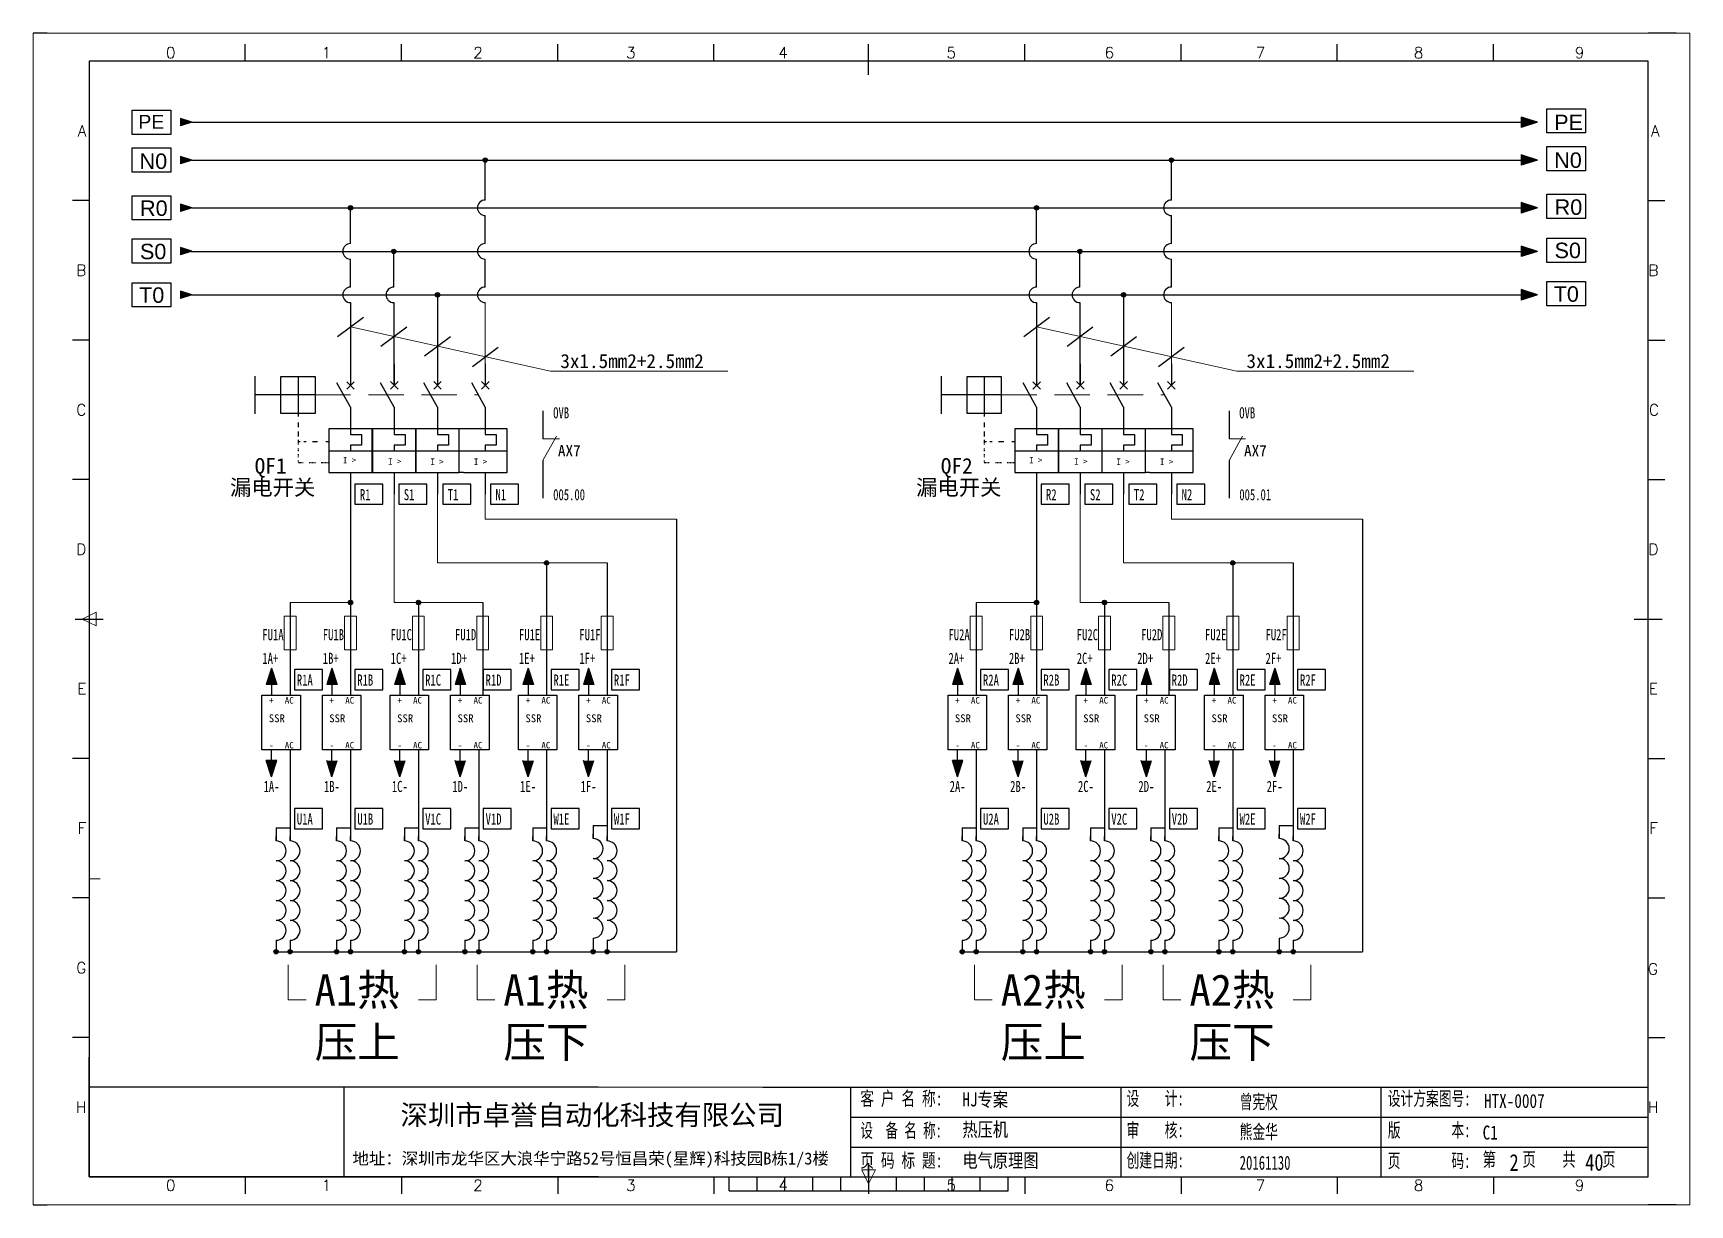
# Model space of a CAD drawing. Extents: x 35123 to 43919, y -4314 to -326.
# Drawn here: x 35934.4 to 36231.4, y -2913.9 to -2703.9 of the extents above; entities that cross this region are included whole.
import ezdxf
from ezdxf.enums import TextEntityAlignment as Align

# ---------------------------------------------------------------- set-up
doc = ezdxf.new("R2010")
doc.units = 0
doc.header["$MEASUREMENT"] = 0
for name, pattern in [('ACANSTGL', [0.11811, 0.07874, -0.03937]), ('ACISOWELD', [3, 2, -1]), ('DASHED2', [9.525, 6.35, -3.175])]:
    doc.linetypes.add(name, pattern=pattern)
for name, color, linetype in [('AE_BOR', 1, 'Continuous'), ('MISC', 2, 'Continuous'), ('SYMS', 7, 'Continuous'), ('细实线层', 7, 'Continuous')]:
    doc.layers.add(name, color=color, linetype=linetype)
doc.styles.add('Standard0.67', font='', dxfattribs={"width": 0.67})
doc.styles.add('Standard_0.8', font='SimSun.ttf', dxfattribs={"width": 0.8})
doc.styles.add('WD', font='romans.shx', dxfattribs={"bigfont": 'gbcbig.shx'})
doc.styles.add('WD_IEC', font='ISOCP2.shx', dxfattribs={"width": 0.9, "height": 4, "bigfont": 'gbcbig.shx'})
doc.styles.add('宋', font='SimSun.ttf', dxfattribs={"width": 0.7})
doc.styles.add('样式 0', font='')
doc.styles.add('样式 8', font='arial.ttf')
doc.styles.get('Standard0.67').set_extended_font_data('FangSong_GB2312')
doc.styles.get('样式 0').set_extended_font_data('KaiTi_GB2312')

msp = doc.modelspace()

# ---------------------------------------------------------------- texts
msp.add_text('3x1.5mm2+2.5mm2', height=2.52).set_placement((36028.888, -2763.897))
at = {"color": 0}
msp.add_text('3x1.5mm2+2.5mm2', height=2.52, dxfattribs=at).set_placement((36151.888, -2763.897))
at = {"char_height": 2.772, "width": 4.96666, "attachment_point": 1, "style": '样式 8'}
for s, insert in [('N0', (35953.456, -2725.439)), ('N0', (36207.05, -2725.244)), ('R0', (35953.538, -2733.854)), ('R0', (36207.133, -2733.659)), ('S0', (35953.521, -2741.618)), ('S0', (36207.115, -2741.423)), ('T0', (35953.371, -2749.432)), ('T0', (36206.966, -2749.237))]:
    msp.add_mtext(s, dxfattribs=dict(at, insert=insert))
for s, insert, char_height, width, attachment_point in [('I >', (35989.909, -2779.818), 1.1694, 4.51104, 1), ('I >', (35998.004, -2780.046), 1.1694, 4.51104, 1), ('I >', (36005.589, -2780.098), 1.1694, 4.51104, 1), ('I >', (36013.385, -2780.098), 1.1694, 4.51104, 1), ('+', (35976.682, -2822.853), 1.176, 1.09571, 1), ('AC', (35979.493, -2822.853), 1.176, 1.09571, 1), ('+', (35987.516, -2822.853), 1.176, 1.09571, 1), ('AC', (35990.328, -2822.853), 1.176, 1.09571, 1), ('+', (35999.682, -2822.853), 1.176, 1.09571, 1), ('AC', (36002.493, -2822.853), 1.176, 1.09571, 1), ('+', (36010.516, -2822.853), 1.176, 1.09571, 1), ('AC', (36013.328, -2822.853), 1.176, 1.09571, 1), ('+', (36022.682, -2822.853), 1.176, 1.09571, 1), ('AC', (36025.493, -2822.853), 1.176, 1.09571, 1), ('+', (36033.516, -2822.853), 1.176, 1.09571, 1), ('AC', (36036.328, -2822.853), 1.176, 1.09571, 1), ('SSR', (35976.622, -2825.961), 1.4112, 1.31486, 1), ('SSR', (35987.457, -2825.961), 1.4112, 1.31486, 1), ('SSR', (35999.622, -2825.961), 1.4112, 1.31486, 1), ('SSR', (36010.457, -2825.961), 1.4112, 1.31486, 1), ('SSR', (36022.622, -2825.961), 1.4112, 1.31486, 1), ('SSR', (36033.457, -2825.961), 1.4112, 1.31486, 1), ('-', (35976.682, -2830.896), 1.176, 1.09571, 1), ('AC', (35979.493, -2830.896), 1.176, 1.09571, 1), ('-', (35987.516, -2830.896), 1.176, 1.09571, 1), ('AC', (35990.328, -2830.896), 1.176, 1.09571, 1), ('-', (35999.682, -2830.896), 1.176, 1.09571, 1), ('AC', (36002.493, -2830.896), 1.176, 1.09571, 1), ('-', (36010.516, -2830.896), 1.176, 1.09571, 1), ('AC', (36013.328, -2830.896), 1.176, 1.09571, 1), ('-', (36022.682, -2830.896), 1.176, 1.09571, 1), ('AC', (36025.493, -2830.896), 1.176, 1.09571, 1), ('-', (36033.516, -2830.896), 1.176, 1.09571, 1), ('AC', (36036.328, -2830.896), 1.176, 1.09571, 1), ('{\\fSimSun|b0|i0|c134|p54;A1热\\P压上}', (35984.836, -2872.556), 5.6, 34.27378, 1), ('{\\fSimSun|b0|i0|c134|p54;A1热\\P压下}', (36018.671, -2872.556), 5.6, 34.27378, 1), ('{\\fSimSun|b0|i0|c134|p54;A2热\\P压上}', (36107.836, -2872.556), 5.6, 34.27378, 1), ('{\\fSimSun|b0|i0|c134|p54;A2热\\P压下}', (36141.671, -2872.556), 5.6, 34.27378, 1), ('{\\fSimSun|b0|i0|c134|p2;深圳市卓誉自动化科技有限公司}', (36000.229, -2899.958), 3.6, 80.67766, 7), ('{\\fSimSun|b0|i0|c134|p2;地址：深圳市龙华区大浪华宁路52号恒昌荣(星辉)科技园B栋1/3楼}', (35991.617, -2907.218), 2.16, 89.25675, 7)]:
    msp.add_mtext(s, dxfattribs=dict(insert=insert, char_height=char_height, width=width, attachment_point=attachment_point))
at = {"color": 0, "attachment_point": 1}
for s, insert, char_height, width in [('I >', (36112.909, -2779.818), 1.1694, 4.51104), ('I >', (36121.004, -2780.046), 1.1694, 4.51104), ('I >', (36128.589, -2780.098), 1.1694, 4.51104), ('I >', (36136.385, -2780.098), 1.1694, 4.51104), ('+', (36099.682, -2822.853), 1.176, 1.09571), ('AC', (36102.493, -2822.853), 1.176, 1.09571), ('+', (36110.516, -2822.853), 1.176, 1.09571), ('AC', (36113.328, -2822.853), 1.176, 1.09571), ('+', (36122.682, -2822.853), 1.176, 1.09571), ('AC', (36125.493, -2822.853), 1.176, 1.09571), ('+', (36133.516, -2822.853), 1.176, 1.09571), ('AC', (36136.328, -2822.853), 1.176, 1.09571), ('+', (36145.682, -2822.853), 1.176, 1.09571), ('AC', (36148.493, -2822.853), 1.176, 1.09571), ('+', (36156.516, -2822.853), 1.176, 1.09571), ('AC', (36159.328, -2822.853), 1.176, 1.09571), ('SSR', (36099.622, -2825.961), 1.4112, 1.31486), ('SSR', (36110.457, -2825.961), 1.4112, 1.31486), ('SSR', (36122.622, -2825.961), 1.4112, 1.31486), ('SSR', (36133.457, -2825.961), 1.4112, 1.31486), ('SSR', (36145.622, -2825.961), 1.4112, 1.31486), ('SSR', (36156.457, -2825.961), 1.4112, 1.31486), ('-', (36099.682, -2830.896), 1.176, 1.09571), ('AC', (36102.493, -2830.896), 1.176, 1.09571), ('-', (36110.516, -2830.896), 1.176, 1.09571), ('AC', (36113.328, -2830.896), 1.176, 1.09571), ('-', (36122.682, -2830.896), 1.176, 1.09571), ('AC', (36125.493, -2830.896), 1.176, 1.09571), ('-', (36133.516, -2830.896), 1.176, 1.09571), ('AC', (36136.328, -2830.896), 1.176, 1.09571), ('-', (36145.682, -2830.896), 1.176, 1.09571), ('AC', (36148.493, -2830.896), 1.176, 1.09571), ('-', (36156.516, -2830.896), 1.176, 1.09571), ('AC', (36159.328, -2830.896), 1.176, 1.09571)]:
    msp.add_mtext(s, dxfattribs=dict(at, insert=insert, char_height=char_height, width=width))
at = {"ltscale": 2, "attachment_point": 1}
for s, insert, char_height, width, style in [('{\\fSimSun|b0|i0|c134|p2;\\W0.72;客 户 名 称:}', (36082.677, -2893.553), 2.5, 16.24768, 'Standard0.67'), ('HJ专案', (36100.964, -2893.727), 2.5, 33.90777, 'Standard_0.8'), ('{\\fSimSun|b0|i0|c134|p2;设    计:}', (36130.391, -2893.553), 2.5, 12.03121, 'Standard0.67'), ('{\\fSimSun|b0|i0|c134|p2;曾宪权}', (36150.669, -2894.155), 2.5, 12.03121, 'Standard0.67'), ('{\\fSimSun|b0|i0|c134|p2;设计方案图号:}', (36177.224, -2893.553), 2.5, 15.1644, 'Standard0.67'), ('{\\f@SimSun|b0|i0|c134|p2;HTX-0007}', (36194.463, -2893.994), 2.5, 33.90777, 'Standard_0.8'), ('{\\fSimSun|b0|i0|c134|p2;\\W0.66;设  备 名 称:}', (36082.677, -2899.282), 2.5, 15.12342, 'Standard0.67'), ('{\\fSimSun|b0|i0|c134|p2;热压机}', (36100.964, -2899.115), 2.5, 33.90777, 'Standard_0.8'), ('{\\fSimSun|b0|i0|c134|p2;审    核:}', (36130.391, -2899.227), 2.5, 12.03121, 'Standard0.67'), ('{\\fSimSun|b0|i0|c134|p2;熊金华}', (36150.669, -2899.517), 2.5, 12.03121, 'Standard0.67'), ('{\\fSimSun|b0|i0|c134|p2;版        本:}', (36177.224, -2899.227), 2.5, 16.84978, 'Standard0.67'), ('C1', (36194.223, -2899.667), 2.5, 5.97175, 'Standard_0.8'), ('{\\fSimSun|b0|i0|c134|p2;\\W0.72;页 码 标 题:}', (36082.677, -2904.65), 2.5, 15.12342, 'Standard0.67'), ('{\\fSimSun|b0|i0|c134|p2;电气原理图}', (36100.964, -2904.663), 2.5, 33.90777, 'Standard_0.8'), ('{\\fSimSun|b0|i0|c134|p2;创建日期:}', (36130.391, -2904.634), 2.5, 12.03121, 'Standard0.67'), ('{\\fSimSun|b0|i0|c134|p2;页        码:}', (36177.224, -2904.713), 2.5, 15.72579, 'Standard0.67'), ('第    页    共    页', (36194.221, -2904.468), 2.5, 33.90777, '宋'), ('{\\fSimSun|b0|i0|c134|p2;20161130}', (36150.669, -2905.075), 2.5, 12.03121, 'Standard0.67'), ('2', (36199.054, -2904.773), 3, 3.76639, 'Standard_0.8'), ('40', (36212.627, -2904.748), 3, 3.76639, 'Standard_0.8')]:
    msp.add_mtext(s, dxfattribs=dict(at, insert=insert, char_height=char_height, width=width, style=style))
at = {"layer": 'MISC', "color": 0, "attachment_point": 1}
for s, insert, char_height, width, style in [('\\pxqc;PE', (35953.081, -2718.518), 2.5, 4.96666, '样式 8'), ('PE', (36207.05, -2718.479), 2.772, 4.96666, '样式 8'), ('OVB', (36027.6, -2770.918), 2, 5.01683, '宋'), ('OVB', (36150.6, -2770.918), 2, 5.01683, '宋'), ('AX7', (36028.45, -2777.714), 2, 5.01683, '样式 0'), ('AX7', (36151.45, -2777.714), 2, 5.01683, '样式 0'), ('QF1', (35974.088, -2780.026), 2.8, 5.01683, '样式 0'), ('QF2', (36097.088, -2780.026), 2.8, 5.01683, '样式 0'), ('漏电开关', (35969.671, -2783.883), 2.8, 21.59755, '样式 0'), ('R1', (35992.95, -2785.591), 2, 5.01683, '宋'), ('S1', (36000.824, -2785.589), 2, 5.01683, '宋'), ('T1', (36008.698, -2785.588), 2, 5.01683, '宋'), ('N1', (36017.264, -2785.588), 2, 5.01683, '宋'), ('005.00', (36027.6, -2785.587), 2, 5.01683, '宋'), ('漏电开关', (36092.671, -2783.883), 2.8, 21.59755, '样式 0'), ('R2', (36115.95, -2785.591), 2, 5.01683, '宋'), ('S2', (36123.824, -2785.589), 2, 5.01683, '宋'), ('T2', (36131.698, -2785.588), 2, 5.01683, '宋'), ('N2', (36140.264, -2785.588), 2, 5.01683, '宋'), ('005.01', (36150.6, -2785.587), 2, 5.01683, '宋'), ('FU1A', (35975.464, -2810.671), 2, 5.01683, '宋'), ('FU1B', (35986.298, -2810.671), 2, 5.01683, '宋'), ('FU1C', (35998.464, -2810.671), 2, 5.01683, '宋'), ('FU1D', (36010.001, -2810.671), 2, 5.01683, '宋'), ('FU1E', (36021.464, -2810.671), 2, 5.01683, '宋'), ('FU1F', (36032.298, -2810.671), 2, 5.01683, '宋'), ('FU2A', (36098.464, -2810.671), 2, 5.01683, '宋'), ('FU2B', (36109.298, -2810.671), 2, 5.01683, '宋'), ('FU2C', (36121.464, -2810.671), 2, 5.01683, '宋'), ('FU2D', (36133.001, -2810.671), 2, 5.01683, '宋'), ('FU2E', (36144.464, -2810.671), 2, 5.01683, '宋'), ('FU2F', (36155.298, -2810.671), 2, 5.01683, '宋'), ('1A+', (35975.464, -2814.916), 2, 5.01683, '宋'), ('1B+', (35986.298, -2814.916), 2, 5.01683, '宋'), ('1C+', (35998.464, -2814.916), 2, 5.01683, '宋'), ('1D+', (36009.298, -2814.916), 2, 5.01683, '宋'), ('1E+', (36021.464, -2814.916), 2, 5.01683, '宋'), ('1F+', (36032.298, -2814.916), 2, 5.01683, '宋'), ('2A+', (36098.464, -2814.916), 2, 5.01683, '宋'), ('2B+', (36109.298, -2814.916), 2, 5.01683, '宋'), ('2C+', (36121.464, -2814.916), 2, 5.01683, '宋'), ('2D+', (36132.298, -2814.916), 2, 5.01683, '宋'), ('2E+', (36144.464, -2814.916), 2, 5.01683, '宋'), ('2F+', (36155.298, -2814.916), 2, 5.01683, '宋'), ('R1A', (35981.651, -2818.811), 2, 5.01683, '宋'), ('R1B', (35992.486, -2818.811), 2, 5.01683, '宋'), ('R1C', (36004.651, -2818.811), 2, 5.01683, '宋'), ('R1D', (36015.486, -2818.811), 2, 5.01683, '宋'), ('R1E', (36027.651, -2818.811), 2, 5.01683, '宋'), ('R1F', (36038.486, -2818.811), 2, 5.01683, '宋'), ('R2A', (36104.651, -2818.811), 2, 5.01683, '宋'), ('R2B', (36115.486, -2818.811), 2, 5.01683, '宋'), ('R2C', (36127.651, -2818.811), 2, 5.01683, '宋'), ('R2D', (36138.486, -2818.811), 2, 5.01683, '宋'), ('R2E', (36150.651, -2818.811), 2, 5.01683, '宋'), ('R2F', (36161.486, -2818.811), 2, 5.01683, '宋'), ('1A-', (35975.68, -2837.876), 2, 5.01683, '宋'), ('1B-', (35986.515, -2837.876), 2, 5.01683, '宋'), ('1C-', (35998.68, -2837.876), 2, 5.01683, '宋'), ('1D-', (36009.515, -2837.876), 2, 5.01683, '宋'), ('1E-', (36021.68, -2837.876), 2, 5.01683, '宋'), ('1F-', (36032.515, -2837.876), 2, 5.01683, '宋'), ('2A-', (36098.68, -2837.876), 2, 5.01683, '宋'), ('2B-', (36109.515, -2837.876), 2, 5.01683, '宋'), ('2C-', (36121.68, -2837.876), 2, 5.01683, '宋'), ('2D-', (36132.515, -2837.876), 2, 5.01683, '宋'), ('2E-', (36144.68, -2837.876), 2, 5.01683, '宋'), ('2F-', (36155.515, -2837.876), 2, 5.01683, '宋'), ('U1A', (35981.651, -2843.726), 2, 5.01683, '宋'), ('U1B', (35992.486, -2843.726), 2, 5.01683, '宋'), ('V1C', (36004.651, -2843.726), 2, 5.01683, '宋'), ('V1D', (36015.486, -2843.726), 2, 5.01683, '宋'), ('W1E', (36027.651, -2843.726), 2, 5.01683, '宋'), ('W1F', (36038.486, -2843.726), 2, 5.01683, '宋'), ('U2A', (36104.651, -2843.726), 2, 5.01683, '宋'), ('U2B', (36115.486, -2843.726), 2, 5.01683, '宋'), ('V2C', (36127.651, -2843.726), 2, 5.01683, '宋'), ('V2D', (36138.486, -2843.726), 2, 5.01683, '宋'), ('W2E', (36150.651, -2843.726), 2, 5.01683, '宋'), ('W2F', (36161.486, -2843.726), 2, 5.01683, '宋')]:
    msp.add_mtext(s, dxfattribs=dict(at, insert=insert, char_height=char_height, width=width, style=style))

# ---------------------------------------------------------------- blocks, each defined once
blk = doc.blocks.new('gb_a2_a')
for p, q in [((584, 410), (25, 410)), ((25, 410), (25, 10)), ((584, 10), (584, 410)), ((25, 10), (584, 10))]:
    blk.add_line(p, q)
at = {"lineweight": 9, "ltscale": 0.1}
blk.add_line((25, 116.86), (29, 116.86), dxfattribs=at)
at = {"layer": 'AE_BOR', "lineweight": 30}
for p, q in [((10, 420), (4.93, 420)), ((594, 420), (584, 420)), ((4.93, 0), (10, 0)), ((594, 0), (584, 0))]:
    blk.add_line(p, q, dxfattribs=at)
at = {"layer": 'AE_BOR', "color": 1, "lineweight": 15}
for p, q in [((4.93, 420), (598.93, 420)), ((4.93, 0), (4.93, 420)), ((598.93, 420), (598.93, 0)), ((22.5, 210), (27.5, 212.5)), ((27.5, 207.5), (22.5, 210)), ((27.5, 212.5), (27.5, 207.5)), ((304.5, 7.5), (302, 12.5)), ((302, 12.5), (307, 12.5)), ((307, 12.5), (304.5, 7.5)), ((598.93, 0), (4.93, 0))]:
    blk.add_line(p, q, dxfattribs=at)
at = {"layer": 'AE_BOR'}
for p, q in [((81, 410), (81, 416)), ((137, 410), (137, 416)), ((193, 410), (193, 416)), ((249, 410), (249, 416)), ((304.5, 410), (304.5, 416)), ((360.5, 410), (360.5, 416)), ((416.5, 410), (416.5, 416)), ((472.5, 410), (472.5, 416)), ((528.5, 410), (528.5, 416)), ((25, 360), (19, 360)), ((584, 360), (590, 360)), ((25, 310), (19, 310)), ((584, 310), (590, 310)), ((25, 260), (19, 260)), ((584, 260), (590, 260)), ((25, 160), (19, 160)), ((584, 160), (590, 160)), ((25, 110), (19, 110)), ((584, 110), (590, 110)), ((25, 60), (19, 60)), ((584, 60), (590, 60)), ((81, 10), (81, 4)), ((137, 10), (137, 4)), ((193, 10), (193, 4)), ((249, 10), (249, 4)), ((304.5, 10), (304.5, 4)), ((360.5, 10), (360.5, 4)), ((416.5, 10), (416.5, 4)), ((472.5, 10), (472.5, 4)), ((528.5, 10), (528.5, 4))]:
    blk.add_line(p, q, dxfattribs=at)
at = {"layer": 'AE_BOR', "color": 2, "lineweight": 30}
for p, q in [((304.5, 405), (304.5, 415)), ((20, 210), (30, 210)), ((579, 210), (589, 210)), ((304.5, 10), (304.5, 15)), ((304.5, 15), (304.5, 5)), ((254.5, 5), (254.5, 10)), ((264.5, 5), (264.5, 10)), ((274.5, 5), (274.5, 10)), ((284.5, 5), (284.5, 10)), ((294.5, 5), (294.5, 10)), ((304.5, 10), (304.5, 5)), ((314.5, 5), (314.5, 10)), ((324.5, 5), (324.5, 10)), ((334.5, 5), (334.5, 10)), ((344.5, 5), (344.5, 10)), ((354.5, 5), (354.5, 10)), ((254.5, 5), (354.5, 5))]:
    blk.add_line(p, q, dxfattribs=at)
at = {"layer": 'AE_BOR', "style": 'WD'}
for s, p in [('0', (54.27, 411)), ('1', (110.12, 411)), ('2', (164.42, 411)), ('3', (219.22, 411)), ('4', (273.82, 411)), ('5', (334.12, 411)), ('6', (390.81, 411)), ('7', (445.01, 411)), ('8', (501.67, 411)), ('9', (559.4, 411)), ('0', (54.27, 5)), ('1', (110.12, 5)), ('2', (164.42, 5)), ('3', (219.22, 5)), ('4', (273.82, 5)), ('5', (334.12, 5)), ('6', (390.81, 5)), ('7', (445.01, 5)), ('8', (501.67, 5)), ('9', (559.4, 5))]:
    blk.add_text(s, height=4, dxfattribs=at).set_placement(p, align=Align.CENTER)
for s, p in [('A', (24, 385)), ('A', (588.05, 385)), ('B', (24, 335)), ('B', (587.67, 335)), ('C', (24, 285)), ('C', (587.86, 285)), ('D', (24, 235)), ('D', (587.67, 235)), ('E', (24, 185)), ('E', (587.48, 185)), ('F', (24, 135)), ('F', (587.48, 135)), ('F', (587.48, 135)), ('G', (24, 85)), ('G', (587.48, 84.56)), ('H', (24, 35)), ('H', (587.67, 35))]:
    blk.add_text(s, height=4, dxfattribs=at).set_placement(p, align=Align.MIDDLE_RIGHT)
blk = doc.blocks.new('VCB11THI')
for p, q in [((0, 7.5), (0, 2.5)), ((0, -2.5), (-3.12, 3.12)), ((-0.88, 3.38), (0.88, 1.62)), ((-0.88, 1.62), (0.88, 3.38)), ((0, -2.5), (0, -8.75)), ((0, -8.75), (2.5, -8.75)), ((0, -11.25), (0, -12.5)), ((2.5, -11.25), (0, -11.25)), ((2.5, -8.75), (2.5, -11.25)), ((-5, -12.5), (5, -12.5)), ((0, -17.5), (0, -22.5))]:
    blk.add_line(p, q)
blk.add_lwpolyline([(-5, -7.5), (-5, -17.5), (5, -17.5), (5, -7.5)], close=True)
at = {"style": 'WD_IEC'}
for tag, p in [('INST', (-8, 5.25)), ('LOC', (-8, 1.75)), ('TAG1', (-8, -1.75)), ('RATING1', (-8, -6.35)), ('DESC1', (-8, -14.35)), ('DESC3', (-8, -21.35)), ('DESC2', (-8, -17.85))]:
    blk.add_attdef(tag, text='', height=2.5, dxfattribs=at).set_placement(p, align=Align.RIGHT)
at = {"style": 'WD_IEC', "flags": 1}
for tag, p, height in [('X2TERM01', (0, 7.5), 0.32), ('MFG', (2.75, 6.5), 1.5), ('CAT', (2.75, 4), 1.5), ('X4LINK', (-2, 0), 0.32), ('X1LINK', (-0.5, 0), 0.32), ('CONTACT', (-5, -7.5), 1), ('COMMON', (-3.75, -8.75), 1), ('ASSYCODE', (1, -19), 1), ('X8TERM02', (0, -22.5), 0.32), ('FAMILY', (1, -20.5), 1), ('CATDESC', (1, -22), 1)]:
    blk.add_attdef(tag, p, '', height=height, dxfattribs=at)
at = {"style": 'WD_IEC'}
blk.add_attdef('TERM01', text='', height=2, rotation=90, dxfattribs=at).set_placement((-1, 7.5), align=Align.RIGHT)
at = {"lineweight": 15, "style": 'WD_IEC'}
blk.add_attdef('XREF', text='', height=2.5, dxfattribs=at).set_placement((-8, -10.35), align=Align.RIGHT)
at = {"style": 'WD_IEC'}
blk.add_attdef('TERM02', (-1, -22.5), '', height=2, rotation=90, dxfattribs=at)
at = {"linetype": 'Continuous', "style": 'WD_IEC'}
blk.add_attdef('T', text='', height=2.5, dxfattribs=at).set_placement((0, -15), align=Align.MIDDLE_CENTER)
blk = doc.blocks.new('VCB21THI')
for p, q in [((0, 7.5), (0, 2.5)), ((0, -2.5), (-3.12, 3.12)), ((-0.88, 3.38), (0.88, 1.62)), ((-0.88, 1.62), (0.88, 3.38)), ((0, -2.5), (0, -8.75)), ((0, -8.75), (2.5, -8.75)), ((0, -11.25), (0, -12.5)), ((2.5, -11.25), (0, -11.25)), ((2.5, -8.75), (2.5, -11.25)), ((-5, -12.5), (5, -12.5)), ((0, -17.5), (0, -22.5))]:
    blk.add_line(p, q)
blk.add_lwpolyline([(-5, -7.5), (-5, -17.5), (5, -17.5), (5, -7.5)], close=True)
at = {"style": 'WD_IEC'}
for tag, p in [('INST', (-8, 5.25)), ('LOC', (-8, 1.75)), ('TAG2', (-8, -1.75)), ('RATING1', (-8, -6.35)), ('DESC1', (-8, -14.35)), ('DESC3', (-8, -21.35)), ('DESC2', (-8, -17.85))]:
    blk.add_attdef(tag, text='', height=2.5, dxfattribs=at).set_placement(p, align=Align.RIGHT)
at = {"style": 'WD_IEC', "flags": 1}
for tag, p, height in [('X2TERM01', (0, 7.5), 0.32), ('X4LINK', (-2, 0), 0.32), ('X1LINK', (-0.5, 0), 0.32), ('CONTACT', (-5, -7.5), 1), ('COMMON', (-3.75, -8.75), 1), ('X8TERM02', (0, -22.5), 0.32), ('FAMILY', (1, -20.5), 1)]:
    blk.add_attdef(tag, p, '', height=height, dxfattribs=at)
at = {"style": 'WD_IEC'}
blk.add_attdef('TERM01', text='', height=2, rotation=90, dxfattribs=at).set_placement((-1, 7.5), align=Align.RIGHT)
at = {"lineweight": 15, "style": 'WD_IEC'}
blk.add_attdef('XREF', text='', height=2.5, dxfattribs=at).set_placement((-8, -10.35), align=Align.RIGHT)
at = {"style": 'WD_IEC'}
blk.add_attdef('TERM02', (-1, -22.5), '', height=2, rotation=90, dxfattribs=at)
at = {"linetype": 'Continuous', "style": 'WD_IEC'}
blk.add_attdef('T', text='', height=2.5, dxfattribs=at).set_placement((0, -15), align=Align.MIDDLE_CENTER)
blk = doc.blocks.new('WDDOT')
blk.add_hatch(color=256).paths.add_polyline_path([(0.5, 0, 1), (-0.5, 0, 1)])
blk.add_circle((0, 0), 0.5)

# ---------------------------------------------------------------- hatches: boundary and pattern name
for color, points in [(256, [(35962.82, -2726.613), (35960.777, -2725.958), (35960.777, -2727.267)]), (256, [(36204.055, -2726.613), (36201.137, -2725.677), (36201.137, -2727.548)]), (256, [(35962.82, -2735.178), (35960.777, -2734.524), (35960.777, -2735.833)]), (256, [(36204.055, -2735.178), (36201.137, -2734.243), (36201.137, -2736.114)]), (256, [(35962.82, -2742.94), (35960.777, -2742.286), (35960.777, -2743.595)]), (256, [(36204.055, -2742.975), (36201.137, -2742.039), (36201.137, -2743.91)]), (256, [(35962.82, -2750.775), (35960.777, -2750.12), (35960.777, -2751.43)]), (256, [(36204.055, -2750.771), (36201.137, -2749.836), (36201.137, -2751.706)]), (256, [(35977.111, -2817.694), (35978.046, -2820.612), (35976.175, -2820.612)]), (256, [(35987.945, -2817.694), (35988.88, -2820.612), (35987.01, -2820.612)]), (256, [(36000.111, -2817.694), (36001.046, -2820.612), (35999.175, -2820.612)]), (256, [(36010.945, -2817.694), (36011.88, -2820.612), (36010.01, -2820.612)]), (256, [(36023.111, -2817.694), (36024.046, -2820.612), (36022.175, -2820.612)]), (256, [(36033.945, -2817.694), (36034.88, -2820.612), (36033.01, -2820.612)]), (0, [(36100.111, -2817.694), (36101.046, -2820.612), (36099.175, -2820.612)]), (0, [(36110.945, -2817.694), (36111.88, -2820.612), (36110.01, -2820.612)]), (0, [(36123.111, -2817.694), (36124.046, -2820.612), (36122.175, -2820.612)]), (0, [(36133.945, -2817.694), (36134.88, -2820.612), (36133.01, -2820.612)]), (0, [(36146.111, -2817.694), (36147.046, -2820.612), (36145.175, -2820.612)]), (0, [(36156.945, -2817.694), (36157.88, -2820.612), (36156.01, -2820.612)]), (256, [(35977.111, -2837.163), (35978.046, -2834.245), (35976.175, -2834.245)]), (256, [(35987.945, -2837.163), (35988.88, -2834.245), (35987.01, -2834.245)]), (256, [(36000.111, -2837.163), (36001.046, -2834.245), (35999.175, -2834.245)]), (256, [(36010.945, -2837.163), (36011.88, -2834.245), (36010.01, -2834.245)]), (256, [(36023.111, -2837.163), (36024.046, -2834.245), (36022.175, -2834.245)]), (256, [(36033.945, -2837.163), (36034.88, -2834.245), (36033.01, -2834.245)]), (0, [(36100.111, -2837.163), (36101.046, -2834.245), (36099.175, -2834.245)]), (0, [(36110.945, -2837.163), (36111.88, -2834.245), (36110.01, -2834.245)]), (0, [(36123.111, -2837.163), (36124.046, -2834.245), (36122.175, -2834.245)]), (0, [(36133.945, -2837.163), (36134.88, -2834.245), (36133.01, -2834.245)]), (0, [(36146.111, -2837.163), (36147.046, -2834.245), (36145.175, -2834.245)]), (0, [(36156.945, -2837.163), (36157.88, -2834.245), (36156.01, -2834.245)])]:
    msp.add_hatch(color=color).paths.add_polyline_path(points)
h = msp.add_hatch(color=256)
edge = h.paths.add_edge_path()
edge.add_arc((36015.431, -2726.606), 0.389, 0, 360)
h = msp.add_hatch(color=256)
edge = h.paths.add_edge_path()
edge.add_arc((36138.431, -2726.606), 0.389, 0, 360)
h = msp.add_hatch(color=256)
edge = h.paths.add_edge_path()
edge.add_arc((35991.269, -2735.178), 0.389, 0, 360)
h = msp.add_hatch(color=256)
edge = h.paths.add_edge_path()
edge.add_arc((36114.269, -2735.178), 0.389, 0, 360)
h = msp.add_hatch(color=256)
edge = h.paths.add_edge_path()
edge.add_arc((35999.03, -2742.975), 0.389, 0, 360)
h = msp.add_hatch(color=256)
edge = h.paths.add_edge_path()
edge.add_arc((36122.03, -2742.975), 0.389, 0, 360)
h = msp.add_hatch(color=256)
edge = h.paths.add_edge_path()
edge.add_arc((36006.865, -2750.771), 0.389, 0, 360)
h = msp.add_hatch(color=256)
edge = h.paths.add_edge_path()
edge.add_arc((36129.865, -2750.771), 0.389, 0, 360)
h = msp.add_hatch(color=256)
edge = h.paths.add_edge_path()
edge.add_arc((36026.434, -2798.813), 0.389, 0, 360)
h = msp.add_hatch(color=0)
edge = h.paths.add_edge_path()
edge.add_arc((36149.434, -2798.813), 0.389, 0, 360)
h = msp.add_hatch(color=256)
edge = h.paths.add_edge_path()
edge.add_arc((35991.269, -2805.908), 0.389, 0, 360)
h = msp.add_hatch(color=256)
edge = h.paths.add_edge_path()
edge.add_arc((36003.436, -2805.909), 0.389, 0, 360)
h = msp.add_hatch(color=0)
edge = h.paths.add_edge_path()
edge.add_arc((36114.269, -2805.908), 0.389, 0, 360)
h = msp.add_hatch(color=0)
edge = h.paths.add_edge_path()
edge.add_arc((36126.436, -2805.909), 0.389, 0, 360)
h = msp.add_hatch(color=256)
edge = h.paths.add_edge_path()
edge.add_arc((35977.934, -2868.508), 0.389, 0, 360)
h = msp.add_hatch(color=256)
edge = h.paths.add_edge_path()
edge.add_arc((35980.434, -2868.508), 0.389, 0, 360)
h = msp.add_hatch(color=256)
edge = h.paths.add_edge_path()
edge.add_arc((35988.769, -2868.508), 0.389, 0, 360)
h = msp.add_hatch(color=256)
edge = h.paths.add_edge_path()
edge.add_arc((35991.269, -2868.508), 0.389, 0, 360)
h = msp.add_hatch(color=256)
edge = h.paths.add_edge_path()
edge.add_arc((36000.934, -2868.508), 0.389, 0, 360)
h = msp.add_hatch(color=256)
edge = h.paths.add_edge_path()
edge.add_arc((36003.434, -2868.508), 0.389, 0, 360)
h = msp.add_hatch(color=256)
edge = h.paths.add_edge_path()
edge.add_arc((36011.769, -2868.508), 0.389, 0, 360)
h = msp.add_hatch(color=256)
edge = h.paths.add_edge_path()
edge.add_arc((36014.269, -2868.508), 0.389, 0, 360)
h = msp.add_hatch(color=256)
edge = h.paths.add_edge_path()
edge.add_arc((36023.934, -2868.508), 0.389, 0, 360)
h = msp.add_hatch(color=256)
edge = h.paths.add_edge_path()
edge.add_arc((36026.434, -2868.508), 0.389, 0, 360)
h = msp.add_hatch(color=256)
edge = h.paths.add_edge_path()
edge.add_arc((36034.769, -2868.508), 0.389, 0, 360)
h = msp.add_hatch(color=256)
edge = h.paths.add_edge_path()
edge.add_arc((36037.269, -2868.508), 0.389, 0, 360)
h = msp.add_hatch(color=0)
edge = h.paths.add_edge_path()
edge.add_arc((36100.934, -2868.508), 0.389, 0, 360)
h = msp.add_hatch(color=0)
edge = h.paths.add_edge_path()
edge.add_arc((36103.434, -2868.508), 0.389, 0, 360)
h = msp.add_hatch(color=0)
edge = h.paths.add_edge_path()
edge.add_arc((36111.769, -2868.508), 0.389, 0, 360)
h = msp.add_hatch(color=0)
edge = h.paths.add_edge_path()
edge.add_arc((36114.269, -2868.508), 0.389, 0, 360)
h = msp.add_hatch(color=0)
edge = h.paths.add_edge_path()
edge.add_arc((36123.934, -2868.508), 0.389, 0, 360)
h = msp.add_hatch(color=0)
edge = h.paths.add_edge_path()
edge.add_arc((36126.434, -2868.508), 0.389, 0, 360)
h = msp.add_hatch(color=0)
edge = h.paths.add_edge_path()
edge.add_arc((36134.769, -2868.508), 0.389, 0, 360)
h = msp.add_hatch(color=0)
edge = h.paths.add_edge_path()
edge.add_arc((36137.269, -2868.508), 0.389, 0, 360)
h = msp.add_hatch(color=0)
edge = h.paths.add_edge_path()
edge.add_arc((36146.934, -2868.508), 0.389, 0, 360)
h = msp.add_hatch(color=0)
edge = h.paths.add_edge_path()
edge.add_arc((36149.434, -2868.508), 0.389, 0, 360)
h = msp.add_hatch(color=0)
edge = h.paths.add_edge_path()
edge.add_arc((36157.769, -2868.508), 0.389, 0, 360)
h = msp.add_hatch(color=0)
edge = h.paths.add_edge_path()
edge.add_arc((36160.269, -2868.508), 0.389, 0, 360)
at = {"layer": 'MISC'}
for points in [[(35962.82, -2719.848), (35960.777, -2719.193), (35960.777, -2720.503)], [(36204.055, -2719.848), (36201.137, -2718.913), (36201.137, -2720.783)]]:
    msp.add_hatch(color=0, dxfattribs=at).paths.add_polyline_path(points)

# ---------------------------------------------------------------- linework, layer by layer
for p, q in [((35962.82, -2726.613), (35960.777, -2725.958)), ((35960.777, -2725.958), (35960.777, -2727.267)), ((36204.055, -2726.613), (36201.137, -2725.677)), ((36201.137, -2725.677), (36201.137, -2727.548)), ((35962.82, -2726.613), (35960.777, -2727.267)), ((35962.82, -2726.613), (36201.137, -2726.613)), ((36015.431, -2733.778), (36015.431, -2726.606)), ((36138.431, -2733.778), (36138.431, -2726.606)), ((36204.055, -2726.613), (36201.137, -2727.548)), ((35962.82, -2735.178), (35960.777, -2734.524)), ((35960.777, -2734.524), (35960.777, -2735.833)), ((35962.82, -2735.178), (35960.777, -2735.833)), ((35962.82, -2735.178), (36201.137, -2735.178)), ((35991.269, -2741.58), (35991.269, -2735.178)), ((36114.269, -2741.58), (36114.269, -2735.178)), ((36204.055, -2735.178), (36201.137, -2734.243)), ((36201.137, -2734.243), (36201.137, -2736.114)), ((36204.055, -2735.178), (36201.137, -2736.114)), ((36015.431, -2741.574), (36015.431, -2736.566)), ((36138.431, -2741.574), (36138.431, -2736.566)), ((35962.82, -2742.94), (35960.777, -2742.286)), ((35960.777, -2742.286), (35960.777, -2743.595)), ((35962.82, -2742.94), (35960.777, -2743.595)), ((35962.713, -2742.975), (36201.137, -2742.975)), ((35999.03, -2749.377), (35999.03, -2742.975)), ((36122.03, -2749.377), (36122.03, -2742.975)), ((36204.055, -2742.975), (36201.137, -2742.039)), ((36201.137, -2742.039), (36201.137, -2743.91)), ((36204.055, -2742.975), (36201.137, -2743.91)), ((35991.269, -2749.377), (35991.269, -2744.369)), ((36015.431, -2749.37), (36015.431, -2744.362)), ((36114.269, -2749.377), (36114.269, -2744.369)), ((36138.431, -2749.37), (36138.431, -2744.362)), ((35962.82, -2750.775), (35960.777, -2750.12)), ((35960.777, -2750.12), (35960.777, -2751.43)), ((36204.055, -2750.771), (36201.137, -2749.836)), ((36201.137, -2749.836), (36201.137, -2751.706)), ((35962.82, -2750.775), (35960.777, -2751.43)), ((35962.807, -2750.771), (36201.137, -2750.771)), ((35991.269, -2752.165), (35991.269, -2767.014)), ((35999.03, -2752.165), (35999.03, -2767.014)), ((36006.865, -2750.771), (36006.865, -2767.014)), ((36114.269, -2752.165), (36114.269, -2767.014)), ((36122.03, -2752.165), (36122.03, -2767.014)), ((36129.865, -2750.771), (36129.865, -2767.014)), ((36204.055, -2750.771), (36201.137, -2751.706)), ((36015.431, -2763.116), (36015.431, -2767.014)), ((35974.147, -2765.352), (35974.147, -2772.075)), ((35981.872, -2765.391), (35981.872, -2772.036)), ((36015.431, -2770.912), (36012.995, -2766.527)), ((36014.742, -2766.325), (36016.12, -2767.703)), ((36014.742, -2767.703), (36016.12, -2766.325)), ((35984.941, -2768.714), (35974.147, -2768.714)), ((36015.431, -2770.912), (36015.431, -2775.785)), ((35981.872, -2772.036), (35981.872, -2772.562)), ((35981.872, -2773.653), (35981.872, -2774.472)), ((36025.766, -2771.535), (36025.766, -2776.56)), ((35981.872, -2775.291), (35981.872, -2776.155)), ((35981.872, -2776.746), (35981.872, -2777.066)), ((36011.533, -2774.81), (36010.763, -2774.81)), ((36019.329, -2774.81), (36011.533, -2774.81)), ((36015.431, -2775.785), (36017.38, -2775.785)), ((36017.38, -2775.785), (36017.38, -2777.734)), ((36019.329, -2782.606), (36019.329, -2774.81)), ((35981.872, -2777.066), (35982.266, -2777.066)), ((35982.904, -2777.066), (35983.314, -2777.066)), ((35984.452, -2777.066), (35985.363, -2777.066)), ((35986.82, -2777.066), (35987.375, -2777.066)), ((36010.763, -2778.708), (36019.329, -2778.708)), ((36015.431, -2777.734), (36015.431, -2778.708)), ((36017.38, -2777.734), (36015.431, -2777.734)), ((35991.269, -2782.613), (35991.269, -2822.541)), ((36011.533, -2782.606), (36010.763, -2782.606)), ((36011.533, -2782.606), (36019.329, -2782.606)), ((36015.431, -2782.606), (36015.431, -2786.505)), ((36025.766, -2780.458), (36025.767, -2787.189)), ((36049.681, -2790.98), (36049.681, -2868.508)), ((36026.434, -2798.813), (36026.434, -2822.541)), ((36037.269, -2798.814), (36037.269, -2822.541)), ((35980.434, -2805.908), (35980.434, -2822.541)), ((36003.436, -2805.909), (36003.434, -2822.541)), ((36014.972, -2805.909), (36014.971, -2822.541)), ((35977.111, -2817.694), (35976.175, -2820.612)), ((35977.111, -2817.694), (35978.046, -2820.612)), ((35987.945, -2817.694), (35987.01, -2820.612)), ((35987.945, -2817.694), (35988.88, -2820.612)), ((36000.111, -2817.694), (35999.175, -2820.612)), ((36000.111, -2817.694), (36001.046, -2820.612)), ((36010.945, -2817.694), (36010.01, -2820.612)), ((36010.945, -2817.694), (36011.88, -2820.612)), ((36023.111, -2817.694), (36022.175, -2820.612)), ((36023.111, -2817.694), (36024.046, -2820.612)), ((36033.945, -2817.694), (36033.01, -2820.612)), ((36033.945, -2817.694), (36034.88, -2820.612)), ((35978.046, -2820.612), (35976.175, -2820.612)), ((35977.111, -2819.248), (35977.111, -2822.541)), ((35988.88, -2820.612), (35987.01, -2820.612)), ((35987.945, -2819.248), (35987.945, -2822.541)), ((36001.046, -2820.612), (35999.175, -2820.612)), ((36000.111, -2819.248), (36000.111, -2822.541)), ((36011.88, -2820.612), (36010.01, -2820.612)), ((36010.945, -2819.248), (36010.945, -2822.541)), ((36024.046, -2820.612), (36022.175, -2820.612)), ((36023.111, -2819.248), (36023.111, -2822.541)), ((36034.88, -2820.612), (36033.01, -2820.612)), ((36033.945, -2819.248), (36033.945, -2822.541)), ((35977.111, -2835.608), (35977.111, -2832.316)), ((35980.434, -2832.316), (35980.434, -2848.64)), ((35987.945, -2835.608), (35987.945, -2832.316)), ((35991.269, -2832.316), (35991.269, -2848.64)), ((36000.111, -2835.608), (36000.111, -2832.316)), ((36003.434, -2832.316), (36003.434, -2848.64)), ((36010.945, -2835.608), (36010.945, -2832.316)), ((36014.269, -2832.316), (36014.269, -2848.64)), ((36023.111, -2835.608), (36023.111, -2832.316)), ((36026.434, -2832.316), (36026.434, -2848.64)), ((36033.945, -2835.608), (36033.945, -2832.316)), ((36037.269, -2832.316), (36037.269, -2848.64)), ((35977.111, -2837.163), (35976.175, -2834.245)), ((35978.046, -2834.245), (35976.175, -2834.245)), ((35977.111, -2837.163), (35978.046, -2834.245)), ((35987.945, -2837.163), (35987.01, -2834.245)), ((35987.945, -2837.163), (35988.88, -2834.245)), ((36000.111, -2837.163), (35999.175, -2834.245)), ((36000.111, -2837.163), (36001.046, -2834.245)), ((36010.945, -2837.163), (36010.01, -2834.245)), ((36010.945, -2837.163), (36011.88, -2834.245)), ((36023.111, -2837.163), (36022.175, -2834.245)), ((36023.111, -2837.163), (36024.046, -2834.245)), ((36033.945, -2837.163), (36033.01, -2834.245)), ((36033.945, -2837.163), (36034.88, -2834.245)), ((35977.934, -2846.285), (35977.934, -2848.64)), ((35977.934, -2848.64), (35977.934, -2847.837)), ((35980.434, -2848.64), (35980.434, -2847.837)), ((35988.769, -2846.285), (35988.769, -2848.64)), ((35988.769, -2848.64), (35988.769, -2847.837)), ((35991.269, -2848.64), (35991.269, -2847.837)), ((36000.934, -2846.285), (36000.934, -2848.64)), ((36000.934, -2848.64), (36000.934, -2847.837)), ((36003.434, -2848.64), (36003.434, -2847.837)), ((36011.769, -2846.285), (36011.769, -2848.64)), ((36011.769, -2848.64), (36011.769, -2847.837)), ((36014.269, -2848.64), (36014.269, -2847.837)), ((36023.934, -2846.285), (36023.934, -2848.64)), ((36023.934, -2848.64), (36023.934, -2847.837)), ((36026.434, -2848.64), (36026.434, -2847.837)), ((36034.769, -2845.884), (36034.769, -2848.238)), ((36034.769, -2848.238), (36034.769, -2847.435)), ((36037.269, -2848.64), (36037.269, -2847.837)), ((35977.934, -2866.456), (35977.934, -2868.508)), ((35977.934, -2866.456), (35977.934, -2868.508)), ((35977.934, -2868.508), (36049.681, -2868.508)), ((35980.434, -2866.456), (35980.434, -2868.508)), ((35980.434, -2866.456), (35980.434, -2868.508)), ((35988.769, -2866.456), (35988.769, -2868.508)), ((35988.769, -2866.456), (35988.769, -2868.508)), ((35991.269, -2866.456), (35991.269, -2868.508)), ((35991.269, -2866.456), (35991.269, -2868.508)), ((36000.934, -2866.456), (36000.934, -2868.508)), ((36000.934, -2866.456), (36000.934, -2868.508)), ((36003.434, -2866.456), (36003.434, -2868.508)), ((36003.434, -2866.456), (36003.434, -2868.508)), ((36011.769, -2866.456), (36011.769, -2868.508)), ((36011.769, -2866.456), (36011.769, -2868.508)), ((36014.269, -2866.456), (36014.269, -2868.508)), ((36014.269, -2866.456), (36014.269, -2868.508)), ((36023.934, -2866.456), (36023.934, -2868.508)), ((36023.934, -2866.456), (36023.934, -2868.508)), ((36026.434, -2866.456), (36026.434, -2868.508)), ((36026.434, -2866.456), (36026.434, -2868.508)), ((36034.769, -2866.054), (36034.769, -2868.107)), ((36034.769, -2866.054), (36034.769, -2868.508)), ((36037.269, -2866.456), (36037.269, -2868.508)), ((36037.269, -2866.456), (36037.269, -2868.508)), ((35990.061, -2892.785), (35990.061, -2908.87)), ((36080.874, -2898.146), (36125.125, -2898.146)), ((36125.125, -2898.146), (36193.911, -2898.146)), ((36193.911, -2898.146), (36223.908, -2898.146)), ((36080.874, -2903.508), (36125.125, -2903.508)), ((36125.125, -2903.508), (36193.911, -2903.508)), ((36193.911, -2903.508), (36223.908, -2903.508)), ((36065.175, -2908.87), (36125.125, -2908.87)), ((36125.125, -2908.87), (36193.911, -2908.87))]:
    msp.add_line(p, q)
at = {"lineweight": 0}
for p, q in [((36015.431, -2752.159), (36015.431, -2767.014)), ((36138.431, -2752.159), (36138.431, -2767.014)), ((36025.766, -2780.458), (36028.203, -2776.073)), ((36025.766, -2776.56), (36028.735, -2776.56)), ((35999.103, -2782.606), (35999.103, -2805.908)), ((36006.865, -2782.606), (36006.865, -2798.811)), ((36015.431, -2782.606), (36015.431, -2790.98)), ((36015.431, -2790.98), (36049.681, -2790.98)), ((36006.865, -2798.811), (36037.269, -2798.814)), ((35991.269, -2805.908), (35980.434, -2805.908)), ((35999.103, -2805.908), (36014.972, -2805.912)), ((35980.119, -2870.87), (35980.119, -2877.111)), ((36006.621, -2870.87), (36006.621, -2877.111)), ((36013.954, -2870.87), (36013.954, -2877.111)), ((36040.455, -2870.87), (36040.455, -2877.111)), ((35980.119, -2877.111), (35983.297, -2877.111)), ((36003.443, -2877.111), (36006.621, -2877.111)), ((36013.954, -2877.111), (36017.131, -2877.111)), ((36037.278, -2877.111), (36040.455, -2877.111))]:
    msp.add_line(p, q, dxfattribs=at)
at = {"color": 0}
for p, q in [((36138.431, -2763.116), (36138.431, -2767.014)), ((36097.147, -2765.352), (36097.147, -2772.075)), ((36104.872, -2765.391), (36104.872, -2772.036)), ((36138.431, -2770.912), (36135.995, -2766.527)), ((36137.742, -2766.325), (36139.12, -2767.703)), ((36137.742, -2767.703), (36139.12, -2766.325)), ((36107.941, -2768.714), (36097.147, -2768.714)), ((36138.431, -2770.912), (36138.431, -2775.785)), ((36104.872, -2772.036), (36104.872, -2772.562)), ((36104.872, -2773.653), (36104.872, -2774.472)), ((36148.766, -2771.535), (36148.766, -2776.56)), ((36104.872, -2775.291), (36104.872, -2776.155)), ((36104.872, -2776.746), (36104.872, -2777.066)), ((36134.533, -2774.81), (36133.763, -2774.81)), ((36142.329, -2774.81), (36134.533, -2774.81)), ((36138.431, -2775.785), (36140.38, -2775.785)), ((36140.38, -2775.785), (36140.38, -2777.734)), ((36142.329, -2782.606), (36142.329, -2774.81)), ((36104.872, -2777.066), (36105.266, -2777.066)), ((36105.904, -2777.066), (36106.314, -2777.066)), ((36107.452, -2777.066), (36108.363, -2777.066)), ((36109.82, -2777.066), (36110.375, -2777.066)), ((36133.763, -2778.708), (36142.329, -2778.708)), ((36138.431, -2777.734), (36138.431, -2778.708)), ((36140.38, -2777.734), (36138.431, -2777.734)), ((36114.269, -2782.613), (36114.269, -2822.541)), ((36134.533, -2782.606), (36133.763, -2782.606)), ((36134.533, -2782.606), (36142.329, -2782.606)), ((36138.431, -2782.606), (36138.431, -2786.505)), ((36148.766, -2780.458), (36148.767, -2787.189)), ((36172.681, -2790.98), (36172.681, -2868.508)), ((36149.434, -2798.813), (36149.434, -2822.541)), ((36160.269, -2798.814), (36160.269, -2822.541)), ((36103.434, -2805.908), (36103.434, -2822.541)), ((36126.436, -2805.909), (36126.434, -2822.541)), ((36137.972, -2805.909), (36137.971, -2822.541)), ((36100.111, -2817.694), (36099.175, -2820.612)), ((36100.111, -2817.694), (36101.046, -2820.612)), ((36110.945, -2817.694), (36110.01, -2820.612)), ((36110.945, -2817.694), (36111.88, -2820.612)), ((36123.111, -2817.694), (36122.175, -2820.612)), ((36123.111, -2817.694), (36124.046, -2820.612)), ((36133.945, -2817.694), (36133.01, -2820.612)), ((36133.945, -2817.694), (36134.88, -2820.612)), ((36146.111, -2817.694), (36145.175, -2820.612)), ((36146.111, -2817.694), (36147.046, -2820.612)), ((36156.945, -2817.694), (36156.01, -2820.612)), ((36156.945, -2817.694), (36157.88, -2820.612)), ((36101.046, -2820.612), (36099.175, -2820.612)), ((36100.111, -2819.248), (36100.111, -2822.541)), ((36111.88, -2820.612), (36110.01, -2820.612)), ((36110.945, -2819.248), (36110.945, -2822.541)), ((36124.046, -2820.612), (36122.175, -2820.612)), ((36123.111, -2819.248), (36123.111, -2822.541)), ((36134.88, -2820.612), (36133.01, -2820.612)), ((36133.945, -2819.248), (36133.945, -2822.541)), ((36147.046, -2820.612), (36145.175, -2820.612)), ((36146.111, -2819.248), (36146.111, -2822.541)), ((36157.88, -2820.612), (36156.01, -2820.612)), ((36156.945, -2819.248), (36156.945, -2822.541)), ((36100.111, -2835.608), (36100.111, -2832.316)), ((36103.434, -2832.316), (36103.434, -2848.64)), ((36110.945, -2835.608), (36110.945, -2832.316)), ((36114.269, -2832.316), (36114.269, -2848.64)), ((36123.111, -2835.608), (36123.111, -2832.316)), ((36126.434, -2832.316), (36126.434, -2848.64)), ((36133.945, -2835.608), (36133.945, -2832.316)), ((36137.269, -2832.316), (36137.269, -2848.64)), ((36146.111, -2835.608), (36146.111, -2832.316)), ((36149.434, -2832.316), (36149.434, -2848.64)), ((36156.945, -2835.608), (36156.945, -2832.316)), ((36160.269, -2832.316), (36160.269, -2848.64)), ((36100.111, -2837.163), (36099.175, -2834.245)), ((36101.046, -2834.245), (36099.175, -2834.245)), ((36100.111, -2837.163), (36101.046, -2834.245)), ((36110.945, -2837.163), (36110.01, -2834.245)), ((36110.945, -2837.163), (36111.88, -2834.245)), ((36123.111, -2837.163), (36122.175, -2834.245)), ((36123.111, -2837.163), (36124.046, -2834.245)), ((36133.945, -2837.163), (36133.01, -2834.245)), ((36133.945, -2837.163), (36134.88, -2834.245)), ((36146.111, -2837.163), (36145.175, -2834.245)), ((36146.111, -2837.163), (36147.046, -2834.245)), ((36156.945, -2837.163), (36156.01, -2834.245)), ((36156.945, -2837.163), (36157.88, -2834.245)), ((36100.934, -2846.285), (36100.934, -2848.64)), ((36100.934, -2848.64), (36100.934, -2847.837)), ((36103.434, -2848.64), (36103.434, -2847.837)), ((36111.769, -2846.285), (36111.769, -2848.64)), ((36111.769, -2848.64), (36111.769, -2847.837)), ((36114.269, -2848.64), (36114.269, -2847.837)), ((36123.934, -2846.285), (36123.934, -2848.64)), ((36123.934, -2848.64), (36123.934, -2847.837)), ((36126.434, -2848.64), (36126.434, -2847.837)), ((36134.769, -2846.285), (36134.769, -2848.64)), ((36134.769, -2848.64), (36134.769, -2847.837)), ((36137.269, -2848.64), (36137.269, -2847.837)), ((36146.934, -2846.285), (36146.934, -2848.64)), ((36146.934, -2848.64), (36146.934, -2847.837)), ((36149.434, -2848.64), (36149.434, -2847.837)), ((36157.769, -2845.884), (36157.769, -2848.238)), ((36157.769, -2848.238), (36157.769, -2847.435)), ((36160.269, -2848.64), (36160.269, -2847.837)), ((36100.934, -2866.456), (36100.934, -2868.508)), ((36100.934, -2866.456), (36100.934, -2868.508)), ((36100.934, -2868.508), (36172.681, -2868.508)), ((36103.434, -2866.456), (36103.434, -2868.508)), ((36103.434, -2866.456), (36103.434, -2868.508)), ((36111.769, -2866.456), (36111.769, -2868.508)), ((36111.769, -2866.456), (36111.769, -2868.508)), ((36114.269, -2866.456), (36114.269, -2868.508)), ((36114.269, -2866.456), (36114.269, -2868.508)), ((36123.934, -2866.456), (36123.934, -2868.508)), ((36123.934, -2866.456), (36123.934, -2868.508)), ((36126.434, -2866.456), (36126.434, -2868.508)), ((36126.434, -2866.456), (36126.434, -2868.508)), ((36134.769, -2866.456), (36134.769, -2868.508)), ((36134.769, -2866.456), (36134.769, -2868.508)), ((36137.269, -2866.456), (36137.269, -2868.508)), ((36137.269, -2866.456), (36137.269, -2868.508)), ((36146.934, -2866.456), (36146.934, -2868.508)), ((36146.934, -2866.456), (36146.934, -2868.508)), ((36149.434, -2866.456), (36149.434, -2868.508)), ((36149.434, -2866.456), (36149.434, -2868.508)), ((36157.769, -2866.054), (36157.769, -2868.107)), ((36157.769, -2866.054), (36157.769, -2868.508)), ((36160.269, -2866.456), (36160.269, -2868.508)), ((36160.269, -2866.456), (36160.269, -2868.508))]:
    msp.add_line(p, q, dxfattribs=at)
at = {"linetype": 'DASHED2', "lineweight": 0}
msp.add_line((35984.941, -2768.714), (36014.21, -2768.714), dxfattribs=at)
at = {"color": 0, "linetype": 'DASHED2', "lineweight": 0}
msp.add_line((36107.941, -2768.714), (36137.21, -2768.714), dxfattribs=at)
at = {"color": 0, "lineweight": 0}
for p, q in [((36148.766, -2780.458), (36151.203, -2776.073)), ((36148.766, -2776.56), (36151.735, -2776.56)), ((36122.103, -2782.606), (36122.103, -2805.908)), ((36129.865, -2782.606), (36129.865, -2798.811)), ((36138.431, -2782.606), (36138.431, -2790.98)), ((36138.431, -2790.98), (36172.681, -2790.98)), ((36129.865, -2798.811), (36160.269, -2798.814)), ((36114.269, -2805.908), (36103.434, -2805.908)), ((36122.103, -2805.908), (36137.972, -2805.912)), ((36103.119, -2870.87), (36103.119, -2877.111)), ((36129.621, -2870.87), (36129.621, -2877.111)), ((36136.954, -2870.87), (36136.954, -2877.111)), ((36163.455, -2870.87), (36163.455, -2877.111)), ((36103.119, -2877.111), (36106.297, -2877.111)), ((36126.443, -2877.111), (36129.621, -2877.111)), ((36136.954, -2877.111), (36140.131, -2877.111)), ((36160.278, -2877.111), (36163.455, -2877.111))]:
    msp.add_line(p, q, dxfattribs=at)
at = {"linetype": 'ACANSTGL'}
for p, q in [((35981.872, -2777.066), (35981.872, -2777.611)), ((35981.872, -2778.293), (35981.872, -2778.884)), ((35981.872, -2779.339), (35981.872, -2779.885)), ((35981.872, -2780.476), (35981.872, -2780.812)), ((35981.872, -2780.812), (35982.864, -2780.812)), ((35983.882, -2780.812), (35984.991, -2780.812)), ((35986.009, -2780.812), (35987.353, -2780.812))]:
    msp.add_line(p, q, dxfattribs=at)
at = {"color": 0, "linetype": 'ACANSTGL'}
for p, q in [((36104.872, -2777.066), (36104.872, -2777.611)), ((36104.872, -2778.293), (36104.872, -2778.884)), ((36104.872, -2779.339), (36104.872, -2779.885)), ((36104.872, -2780.476), (36104.872, -2780.812)), ((36104.872, -2780.812), (36105.864, -2780.812)), ((36106.882, -2780.812), (36107.991, -2780.812)), ((36109.009, -2780.812), (36110.353, -2780.812))]:
    msp.add_line(p, q, dxfattribs=at)
at = {"ltscale": 2}
for p, q in [((35944.408, -2908.87), (35944.408, -2887.423)), ((36223.908, -2908.87), (36223.908, -2887.423)), ((36035.713, -2892.785), (35944.408, -2892.785)), ((36065.175, -2892.785), (36223.908, -2892.785)), ((36080.874, -2892.785), (36080.874, -2908.87)), ((36129.439, -2908.87), (36129.439, -2892.785)), ((36176.02, -2908.87), (36176.02, -2892.785)), ((36035.713, -2908.87), (35944.408, -2908.87)), ((36193.911, -2908.87), (36223.908, -2908.87))]:
    msp.add_line(p, q, dxfattribs=at)
at = {"lineweight": 9, "ltscale": 0.1}
for p, q in [((36035.713, -2892.785), (36065.175, -2892.785)), ((36035.713, -2908.87), (36065.175, -2908.87)), ((36063.818, -2908.87), (36063.818, -2908.87)), ((36063.818, -2908.87), (36063.818, -2908.87))]:
    msp.add_line(p, q, dxfattribs=at)
at = {"color": 0, "lineweight": -3}
for points in [[(36205.705, -2717.41), (36212.646, -2717.41), (36212.646, -2721.762), (36205.705, -2721.762)], [(35952.111, -2717.672), (35959.052, -2717.672), (35959.052, -2722.024), (35952.111, -2722.024)]]:
    msp.add_lwpolyline(points, close=True, dxfattribs=at)
at = {"lineweight": -3}
for points in [[(35952.111, -2724.436), (35959.052, -2724.436), (35959.052, -2728.789), (35952.111, -2728.789)], [(36205.705, -2724.174), (36212.646, -2724.174), (36212.646, -2728.527), (36205.705, -2728.527)], [(35952.111, -2733.002), (35959.052, -2733.002), (35959.052, -2737.355), (35952.111, -2737.355)], [(36205.705, -2732.74), (36212.646, -2732.74), (36212.646, -2737.093), (36205.705, -2737.093)], [(35952.111, -2740.764), (35959.052, -2740.764), (35959.052, -2745.117), (35952.111, -2745.117)], [(36205.705, -2740.599), (36212.646, -2740.599), (36212.646, -2744.952), (36205.705, -2744.952)], [(35952.111, -2748.599), (35959.052, -2748.599), (35959.052, -2752.951), (35952.111, -2752.951)], [(36205.705, -2748.404), (36212.646, -2748.404), (36212.646, -2752.756), (36205.705, -2752.756)]]:
    msp.add_lwpolyline(points, close=True, dxfattribs=at)
for points in [[(35978.802, -2765.391), (35984.941, -2765.391), (35984.941, -2772.036), (35978.802, -2772.036)], [(35975.387, -2822.541), (35982.281, -2822.541), (35982.281, -2832.316), (35975.387, -2832.316)], [(35986.222, -2822.541), (35993.116, -2822.541), (35993.116, -2832.316), (35986.222, -2832.316)], [(35998.387, -2822.541), (36005.281, -2822.541), (36005.281, -2832.316), (35998.387, -2832.316)], [(36009.222, -2822.541), (36016.116, -2822.541), (36016.116, -2832.316), (36009.222, -2832.316)], [(36021.387, -2822.541), (36028.281, -2822.541), (36028.281, -2832.316), (36021.387, -2832.316)], [(36032.222, -2822.541), (36039.116, -2822.541), (36039.116, -2832.316), (36032.222, -2832.316)]]:
    msp.add_lwpolyline(points, close=True)
at = {"color": 0}
for points in [[(36101.802, -2765.391), (36107.941, -2765.391), (36107.941, -2772.036), (36101.802, -2772.036)], [(36098.387, -2822.541), (36105.281, -2822.541), (36105.281, -2832.316), (36098.387, -2832.316)], [(36109.222, -2822.541), (36116.116, -2822.541), (36116.116, -2832.316), (36109.222, -2832.316)], [(36121.387, -2822.541), (36128.281, -2822.541), (36128.281, -2832.316), (36121.387, -2832.316)], [(36132.222, -2822.541), (36139.116, -2822.541), (36139.116, -2832.316), (36132.222, -2832.316)], [(36144.387, -2822.541), (36151.281, -2822.541), (36151.281, -2832.316), (36144.387, -2832.316)], [(36155.222, -2822.541), (36162.116, -2822.541), (36162.116, -2832.316), (36155.222, -2832.316)]]:
    msp.add_lwpolyline(points, close=True, dxfattribs=at)
at = {"ltscale": 2}
for points in [[(35997.084, -2784.711), (35992.062, -2784.711), (35992.062, -2788.316), (35997.084, -2788.316)], [(36004.959, -2784.71), (35999.936, -2784.71), (35999.936, -2788.315), (36004.959, -2788.315)], [(36012.833, -2784.709), (36007.81, -2784.709), (36007.81, -2788.313), (36012.833, -2788.313)], [(36021.399, -2784.709), (36016.376, -2784.709), (36016.376, -2788.313), (36021.399, -2788.313)], [(35986.249, -2817.932), (35981.227, -2817.932), (35981.227, -2821.536), (35986.249, -2821.536)], [(35997.084, -2817.932), (35992.062, -2817.932), (35992.062, -2821.536), (35997.084, -2821.536)], [(36009.249, -2817.932), (36004.227, -2817.932), (36004.227, -2821.536), (36009.249, -2821.536)], [(36020.084, -2817.932), (36015.062, -2817.932), (36015.062, -2821.536), (36020.084, -2821.536)], [(36032.249, -2817.932), (36027.227, -2817.932), (36027.227, -2821.536), (36032.249, -2821.536)], [(36043.084, -2817.932), (36038.062, -2817.932), (36038.062, -2821.536), (36043.084, -2821.536)], [(35986.249, -2842.847), (35981.227, -2842.847), (35981.227, -2846.452), (35986.249, -2846.452)], [(35997.084, -2842.847), (35992.062, -2842.847), (35992.062, -2846.452), (35997.084, -2846.452)], [(36009.249, -2842.847), (36004.227, -2842.847), (36004.227, -2846.452), (36009.249, -2846.452)], [(36020.084, -2842.847), (36015.062, -2842.847), (36015.062, -2846.452), (36020.084, -2846.452)], [(36032.249, -2842.847), (36027.227, -2842.847), (36027.227, -2846.452), (36032.249, -2846.452)], [(36043.084, -2842.847), (36038.062, -2842.847), (36038.062, -2846.452), (36043.084, -2846.452)]]:
    msp.add_lwpolyline(points, close=True, dxfattribs=at)
at = {"color": 0, "ltscale": 2}
for points in [[(36120.084, -2784.711), (36115.062, -2784.711), (36115.062, -2788.316), (36120.084, -2788.316)], [(36127.959, -2784.71), (36122.936, -2784.71), (36122.936, -2788.315), (36127.959, -2788.315)], [(36135.833, -2784.709), (36130.81, -2784.709), (36130.81, -2788.313), (36135.833, -2788.313)], [(36144.399, -2784.709), (36139.376, -2784.709), (36139.376, -2788.313), (36144.399, -2788.313)], [(36109.249, -2817.932), (36104.227, -2817.932), (36104.227, -2821.536), (36109.249, -2821.536)], [(36120.084, -2817.932), (36115.062, -2817.932), (36115.062, -2821.536), (36120.084, -2821.536)], [(36132.249, -2817.932), (36127.227, -2817.932), (36127.227, -2821.536), (36132.249, -2821.536)], [(36143.084, -2817.932), (36138.062, -2817.932), (36138.062, -2821.536), (36143.084, -2821.536)], [(36155.249, -2817.932), (36150.227, -2817.932), (36150.227, -2821.536), (36155.249, -2821.536)], [(36166.084, -2817.932), (36161.062, -2817.932), (36161.062, -2821.536), (36166.084, -2821.536)], [(36109.249, -2842.847), (36104.227, -2842.847), (36104.227, -2846.452), (36109.249, -2846.452)], [(36120.084, -2842.847), (36115.062, -2842.847), (36115.062, -2846.452), (36120.084, -2846.452)], [(36132.249, -2842.847), (36127.227, -2842.847), (36127.227, -2846.452), (36132.249, -2846.452)], [(36143.084, -2842.847), (36138.062, -2842.847), (36138.062, -2846.452), (36143.084, -2846.452)], [(36155.249, -2842.847), (36150.227, -2842.847), (36150.227, -2846.452), (36155.249, -2846.452)], [(36166.084, -2842.847), (36161.062, -2842.847), (36161.062, -2846.452), (36166.084, -2846.452)]]:
    msp.add_lwpolyline(points, close=True, dxfattribs=at)
for centre in [(36015.431, -2726.606), (36138.431, -2726.606), (35991.269, -2735.178), (36114.269, -2735.178), (35999.03, -2742.975), (36122.03, -2742.975), (36006.865, -2750.771), (36129.865, -2750.771), (36026.434, -2798.813), (35991.269, -2805.908), (36003.436, -2805.909), (35977.934, -2868.508), (35980.434, -2868.508), (35988.769, -2868.508), (35991.269, -2868.508), (36000.934, -2868.508), (36003.434, -2868.508), (36011.769, -2868.508), (36014.269, -2868.508), (36023.934, -2868.508), (36026.434, -2868.508), (36034.769, -2868.508), (36037.269, -2868.508)]:
    msp.add_circle(centre, 0.389)
at = {"color": 0}
for centre in [(36149.434, -2798.813), (36114.269, -2805.908), (36126.436, -2805.909), (36100.934, -2868.508), (36103.434, -2868.508), (36111.769, -2868.508), (36114.269, -2868.508), (36123.934, -2868.508), (36126.434, -2868.508), (36134.769, -2868.508), (36137.269, -2868.508), (36146.934, -2868.508), (36149.434, -2868.508), (36157.769, -2868.508), (36160.269, -2868.508)]:
    msp.add_circle(centre, 0.389, dxfattribs=at)
at = {"ltscale": 2}
for centre in [(36015.431, -2735.172), (36138.431, -2735.172), (35991.269, -2742.975), (36015.431, -2742.968), (36114.269, -2742.975), (36138.431, -2742.968), (35991.269, -2750.771), (35999.03, -2750.771), (36015.431, -2750.764), (36114.269, -2750.771), (36122.03, -2750.771), (36138.431, -2750.764)]:
    msp.add_arc(centre, 1.394, 90, 270, dxfattribs=at)
for centre in [(35977.934, -2850.421), (35980.434, -2850.421), (35988.769, -2850.421), (35991.269, -2850.421), (36000.934, -2850.421), (36003.434, -2850.421), (36011.769, -2850.421), (36014.269, -2850.421), (36023.934, -2850.421), (36026.434, -2850.421), (36034.769, -2850.02), (36037.269, -2850.421), (35977.934, -2853.984), (35980.434, -2853.984), (35988.769, -2853.984), (35991.269, -2853.984), (36000.934, -2853.984), (36003.434, -2853.984), (36011.769, -2853.984), (36014.269, -2853.984), (36023.934, -2853.984), (36026.434, -2853.984), (36034.769, -2853.583), (36037.269, -2853.984), (35977.934, -2857.548), (35980.434, -2857.548), (35988.769, -2857.548), (35991.269, -2857.548), (36000.934, -2857.548), (36003.434, -2857.548), (36011.769, -2857.548), (36014.269, -2857.548), (36023.934, -2857.548), (36026.434, -2857.548), (36034.769, -2857.146), (36037.269, -2857.548), (35977.934, -2861.111), (35980.434, -2861.111), (35988.769, -2861.111), (35991.269, -2861.111), (36000.934, -2861.111), (36003.434, -2861.111), (36011.769, -2861.111), (36014.269, -2861.111), (36023.934, -2861.111), (36026.434, -2861.111), (36034.769, -2860.71), (36037.269, -2861.111), (35977.934, -2864.674), (35980.434, -2864.674), (35988.769, -2864.674), (35991.269, -2864.674), (36000.934, -2864.674), (36003.434, -2864.674), (36011.769, -2864.674), (36014.269, -2864.674), (36023.934, -2864.674), (36026.434, -2864.674), (36034.769, -2864.273), (36037.269, -2864.674)]:
    msp.add_arc(centre, 1.782, 270, 90)
at = {"color": 0}
for centre in [(36100.934, -2850.421), (36103.434, -2850.421), (36111.769, -2850.421), (36114.269, -2850.421), (36123.934, -2850.421), (36126.434, -2850.421), (36134.769, -2850.421), (36137.269, -2850.421), (36146.934, -2850.421), (36149.434, -2850.421), (36157.769, -2850.02), (36160.269, -2850.421), (36100.934, -2853.984), (36103.434, -2853.984), (36111.769, -2853.984), (36114.269, -2853.984), (36123.934, -2853.984), (36126.434, -2853.984), (36134.769, -2853.984), (36137.269, -2853.984), (36146.934, -2853.984), (36149.434, -2853.984), (36157.769, -2853.583), (36160.269, -2853.984), (36100.934, -2857.548), (36103.434, -2857.548), (36111.769, -2857.548), (36114.269, -2857.548), (36123.934, -2857.548), (36126.434, -2857.548), (36134.769, -2857.548), (36137.269, -2857.548), (36146.934, -2857.548), (36149.434, -2857.548), (36157.769, -2857.146), (36160.269, -2857.548), (36100.934, -2861.111), (36103.434, -2861.111), (36111.769, -2861.111), (36114.269, -2861.111), (36123.934, -2861.111), (36126.434, -2861.111), (36134.769, -2861.111), (36137.269, -2861.111), (36146.934, -2861.111), (36149.434, -2861.111), (36157.769, -2860.71), (36160.269, -2861.111), (36100.934, -2864.674), (36103.434, -2864.674), (36111.769, -2864.674), (36114.269, -2864.674), (36123.934, -2864.674), (36126.434, -2864.674), (36134.769, -2864.674), (36137.269, -2864.674), (36146.934, -2864.674), (36149.434, -2864.674), (36157.769, -2864.273), (36160.269, -2864.674)]:
    msp.add_arc(centre, 1.782, 270, 90, dxfattribs=at)
at = {"layer": 'MISC', "color": 0}
for p, q in [((35962.82, -2719.848), (35960.777, -2719.193)), ((35960.777, -2719.193), (35960.777, -2720.503)), ((35962.82, -2719.848), (35960.777, -2720.503)), ((35962.82, -2719.848), (36201.137, -2719.848)), ((36204.055, -2719.848), (36201.137, -2718.913)), ((36201.137, -2718.913), (36201.137, -2720.783)), ((36204.055, -2719.848), (36201.137, -2720.783)), ((35977.934, -2846.285), (35980.434, -2846.285)), ((35988.769, -2846.285), (35991.269, -2846.285)), ((36000.934, -2846.285), (36003.434, -2846.285)), ((36011.769, -2846.285), (36014.269, -2846.285)), ((36023.934, -2846.285), (36026.434, -2846.285)), ((36034.769, -2845.884), (36037.269, -2845.884)), ((36100.934, -2846.285), (36103.434, -2846.285)), ((36111.769, -2846.285), (36114.269, -2846.285)), ((36123.934, -2846.285), (36126.434, -2846.285)), ((36134.769, -2846.285), (36137.269, -2846.285)), ((36146.934, -2846.285), (36149.434, -2846.285)), ((36157.769, -2845.884), (36160.269, -2845.884))]:
    msp.add_line(p, q, dxfattribs=at)
at = {"layer": '细实线层', "linetype": 'ByBlock'}
for p, q in [((35988.958, -2758.223), (35993.579, -2754.757)), ((36111.958, -2758.223), (36116.579, -2754.757)), ((35996.72, -2759.952), (36001.341, -2756.486)), ((36004.554, -2761.697), (36009.176, -2758.231)), ((36119.72, -2759.952), (36124.341, -2756.486)), ((36127.554, -2761.697), (36132.176, -2758.231)), ((36013.12, -2763.605), (36017.742, -2760.139))]:
    msp.add_line(p, q, dxfattribs=at)
at = {"layer": '细实线层', "lineweight": 0}
for p, q in [((35991.269, -2756.49), (36027.138, -2764.479)), ((36114.269, -2756.49), (36150.138, -2764.479)), ((36027.138, -2764.479), (36058.884, -2764.479))]:
    msp.add_line(p, q, dxfattribs=at)
at = {"layer": '细实线层', "color": 0, "linetype": 'ByBlock'}
msp.add_line((36136.12, -2763.605), (36140.742, -2760.139), dxfattribs=at)
at = {"layer": '细实线层', "color": 0, "lineweight": 0}
msp.add_line((36150.138, -2764.479), (36181.884, -2764.479), dxfattribs=at)
at = {"layer": '细实线层', "lineweight": 0}
for points in [[(35979.369, -2808.358), (35981.499, -2808.358), (35981.499, -2814.423), (35979.369, -2814.423)], [(35990.203, -2808.358), (35992.334, -2808.358), (35992.334, -2814.423), (35990.203, -2814.423)], [(36002.369, -2808.358), (36004.499, -2808.358), (36004.499, -2814.423), (36002.369, -2814.423)], [(36013.906, -2808.358), (36016.036, -2808.358), (36016.036, -2814.423), (36013.906, -2814.423)], [(36025.369, -2808.358), (36027.499, -2808.358), (36027.499, -2814.423), (36025.369, -2814.423)], [(36036.203, -2808.358), (36038.334, -2808.358), (36038.334, -2814.423), (36036.203, -2814.423)]]:
    msp.add_lwpolyline(points, close=True, dxfattribs=at)
at = {"layer": '细实线层', "color": 0, "lineweight": 0}
for points in [[(36102.369, -2808.358), (36104.499, -2808.358), (36104.499, -2814.423), (36102.369, -2814.423)], [(36113.203, -2808.358), (36115.334, -2808.358), (36115.334, -2814.423), (36113.203, -2814.423)], [(36125.369, -2808.358), (36127.499, -2808.358), (36127.499, -2814.423), (36125.369, -2814.423)], [(36136.906, -2808.358), (36139.036, -2808.358), (36139.036, -2814.423), (36136.906, -2814.423)], [(36148.369, -2808.358), (36150.499, -2808.358), (36150.499, -2814.423), (36148.369, -2814.423)], [(36159.203, -2808.358), (36161.334, -2808.358), (36161.334, -2814.423), (36159.203, -2814.423)]]:
    msp.add_lwpolyline(points, close=True, dxfattribs=at)

# ---------------------------------------------------------------- block references
at = {"xscale": 0.5, "yscale": 0.5, "zscale": 0.5}
msp.add_blockref('gb_a2_a', (35931.908, -2913.87), dxfattribs=at)
at = {"layer": 'SYMS', "lineweight": -3, "xscale": 0.4949999999989814, "yscale": 0.4949999999998909, "zscale": 0.495}
for p in [(36015.431, -2726.606), (36138.431, -2726.606), (35991.269, -2735.178), (36114.269, -2735.178), (35999.03, -2742.975), (36122.03, -2742.975), (36006.865, -2750.771), (36129.865, -2750.771), (36026.434, -2798.813), (35991.269, -2805.908), (36003.436, -2805.909), (35977.934, -2868.508), (35980.434, -2868.508), (35988.769, -2868.508), (35991.269, -2868.508), (36000.934, -2868.508), (36003.434, -2868.508), (36011.769, -2868.508), (36014.269, -2868.508), (36023.934, -2868.508), (36026.434, -2868.508), (36034.769, -2868.508), (36037.269, -2868.508)]:
    msp.add_blockref('WDDOT', p, dxfattribs=at)
at = {"layer": 'SYMS', "linetype": 'ACISOWELD', "xscale": 0.7796249999992142, "yscale": 0.7796249999992142, "zscale": 0.779624999999994}
for name, p in [('VCB11THI', (35991.269, -2768.969)), ('VCB21THI', (35999.103, -2768.963)), ('VCB21THI', (36006.865, -2768.963))]:
    msp.add_blockref(name, p, dxfattribs=at)
at = {"layer": 'SYMS', "color": 0, "linetype": 'ACISOWELD', "xscale": 0.7796249999992142, "yscale": 0.7796249999992142, "zscale": 0.779624999999994}
for name, p in [('VCB11THI', (36114.269, -2768.969)), ('VCB21THI', (36122.103, -2768.963)), ('VCB21THI', (36129.865, -2768.963))]:
    msp.add_blockref(name, p, dxfattribs=at)
at = {"layer": 'SYMS', "color": 0, "lineweight": -3, "xscale": 0.4949999999989814, "yscale": 0.4949999999998909, "zscale": 0.495}
for p in [(36149.434, -2798.813), (36114.269, -2805.908), (36126.436, -2805.909), (36100.934, -2868.508), (36103.434, -2868.508), (36111.769, -2868.508), (36114.269, -2868.508), (36123.934, -2868.508), (36126.434, -2868.508), (36134.769, -2868.508), (36137.269, -2868.508), (36146.934, -2868.508), (36149.434, -2868.508), (36157.769, -2868.508), (36160.269, -2868.508)]:
    msp.add_blockref('WDDOT', p, dxfattribs=at)

msp.set_redraw_order([(e.dxf.handle, doc.entitydb.next_handle()) for e in msp.query("TEXT MTEXT ATTDEF DIMENSION ARC_DIMENSION")])  # texts and dimensions are drawn at this point

doc.saveas('drawing.dxf')
